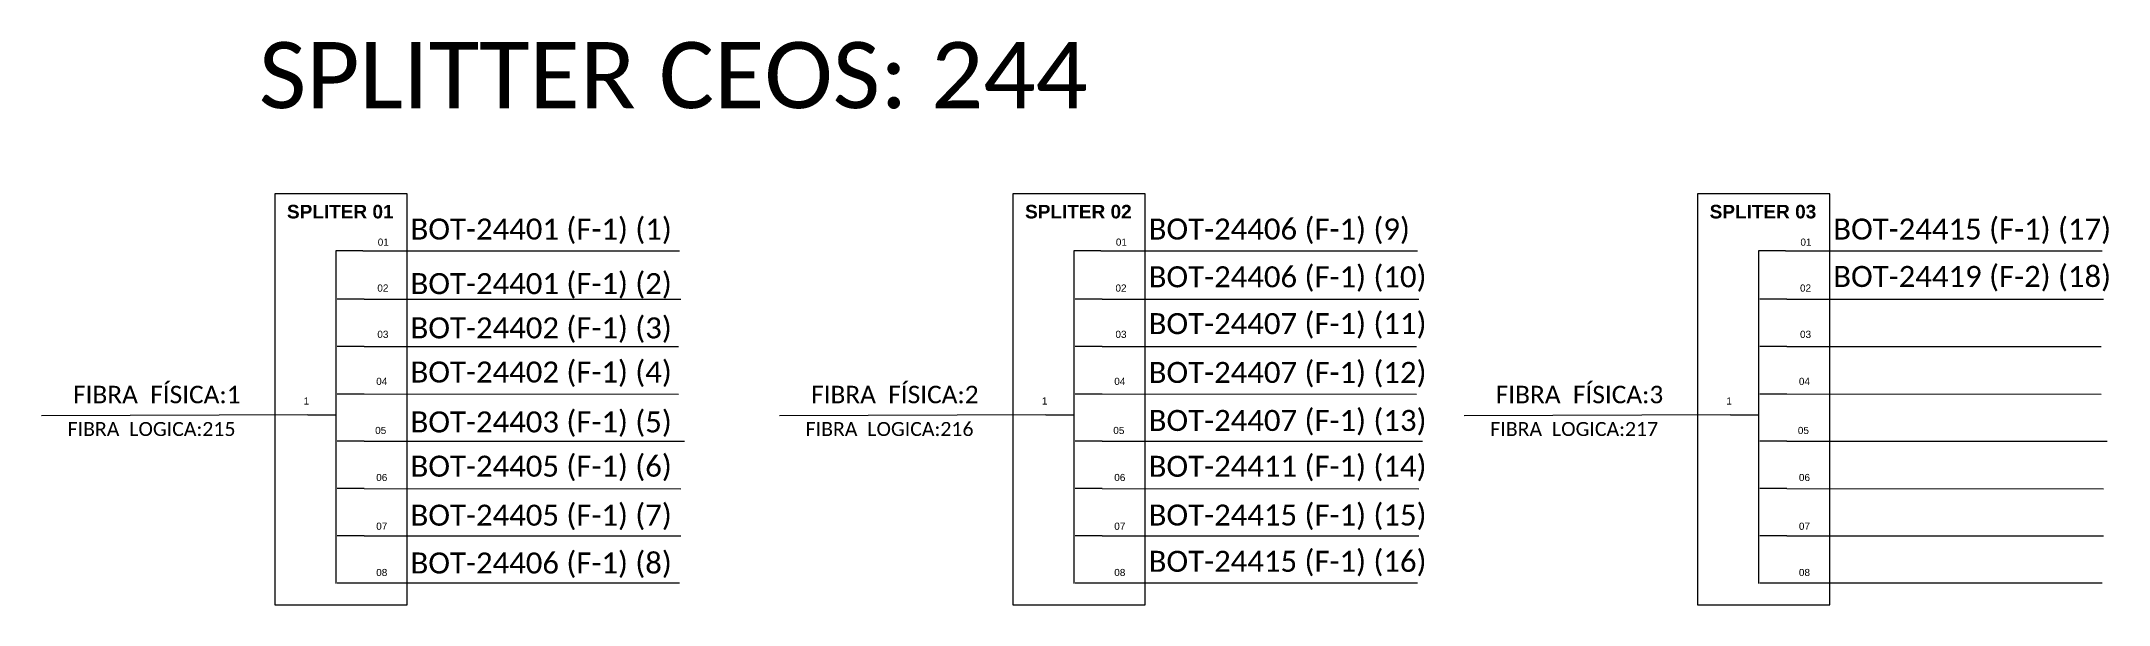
# Model space of a CAD drawing. Extents: x 56439 to 57440, y 58743 to 60492.
# Drawn here: x 56563 to 56859.9, y 59224.3 to 59305.2 of the extents above; entities that cross this region are included whole.
import ezdxf

# ---------------------------------------------------------------- set-up
doc = ezdxf.new("R2010")
doc.units = 0
doc.layers.get('0').update_dxf_attribs({"linetype": 'CONTINUOUS'})
doc.layers.add('TEXTO', color=255, linetype='CONTINUOUS')
doc.layers.add('UNIFILAR', color=7, linetype='CONTINUOUS')

msp = doc.modelspace()

# ---------------------------------------------------------------- texts
at = {"layer": 'TEXTO'}
for s, insert, char_height, width, attachment_point in [('{\\fCalibri|b0|i0|c0|p34;\\C7;SPLITTER CEOS: 244}', (56653.76, 59300.33), 9.504, 144.8326, 5), ('{\\fArial|b1|i0|c0|p34;\\C10;SPLITER 01}', (56605.92, 59280.76), 1.9528, 19.008, 5), ('{\\fArial|b1|i0|c0|p34;\\C10;SPLITER 02}', (56711.93, 59280.76), 1.9528, 19.008, 5), ('{\\fArial|b1|i0|c0|p34;\\C10;SPLITER 03}', (56810.25, 59280.76), 1.9528, 19.008, 5), ('{\\fCalibri|b0|i0|c0|p34;\\C7;BOT-24401 (F-1) (1)}', (56616.01, 59279.78), 3.0175, 74.1359, 1), ('{\\fCalibri|b0|i0|c0|p34;\\C7;BOT-24406 (F-1) (9)}', (56722.02, 59279.78), 3.0175, 74.1359, 1), ('{\\fCalibri|b0|i0|c0|p34;\\C7;BOT-24415 (F-1) (17)}', (56820.34, 59279.78), 3.0175, 74.1359, 1), ('\\C7;\\fArial|b0|i0|;\\H1.0273588255048;01 ', (56612.1, 59276.39), 1.9528, 3.9163, 5), ('\\C7;\\fArial|b0|i0|;\\H1.0273588255048;01 ', (56718.11, 59276.39), 1.9528, 3.9163, 5), ('\\C7;\\fArial|b0|i0|;\\H1.0273588255048;01 ', (56816.43, 59276.39), 1.9528, 3.9163, 5), ('{\\fCalibri|b0|i0|c0|p34;\\C7;BOT-24406 (F-1) (10)}', (56722.02, 59272.92), 3.0175, 74.1359, 1), ('{\\fCalibri|b0|i0|c0|p34;\\C7;BOT-24419 (F-2) (18)}', (56820.34, 59272.97), 3.0175, 74.1359, 1), ('\\C7;\\fArial|b0|i0|;\\H1.0273588255048;02 ', (56612.04, 59269.79), 1.9528, 4.134, 5), ('{\\fCalibri|b0|i0|c0|p34;\\C7;BOT-24401 (F-1) (2)}', (56616.01, 59271.94), 3.0175, 74.1359, 1), ('\\C7;\\fArial|b0|i0|;\\H1.0273588255048;02 ', (56718.05, 59269.79), 1.9528, 4.134, 5), ('\\C7;\\fArial|b0|i0|;\\H1.0273588255048;02 ', (56816.37, 59269.79), 1.9528, 4.134, 5), ('\\C7;\\fArial|b0|i0|;\\H1.0273588255048;03 ', (56612.04, 59263.14), 1.9528, 3.8016, 5), ('{\\fCalibri|b0|i0|c0|p34;\\C7;BOT-24402 (F-1) (3)}', (56616.01, 59265.58), 3.0175, 74.1359, 1), ('\\C7;\\fArial|b0|i0|;\\H1.0273588255048;03 ', (56718.05, 59263.14), 1.9528, 3.8016, 5), ('{\\fCalibri|b0|i0|c0|p34;\\C7;BOT-24407 (F-1) (11)}', (56722.02, 59266.19), 3.0175, 74.1359, 1), ('\\C7;\\fArial|b0|i0|;\\H1.0273588255048;03 ', (56816.37, 59263.14), 1.9528, 3.8016, 5), ('{\\fCalibri|b0|i0|c0|p34;\\C7;BOT-24402 (F-1) (4)}', (56616.01, 59259.24), 3.0175, 74.1359, 1), ('{\\fCalibri|b0|i0|c0|p34;\\C7;BOT-24407 (F-1) (12)}', (56722.02, 59259.18), 3.0175, 74.1359, 1), ('{\\fCalibri|b0|i0|c0|p34;\\C7;FIBRA  FÍSICA:1}', (56579.57, 59254.48), 2.5145, 38.016, 5), ('\\C7;\\fArial|b0|i0|;\\H1.0273588255048;04 ', (56611.88, 59256.38), 1.9528, 4.134, 5), ('{\\fCalibri|b0|i0|c0|p34;\\C7;FIBRA  FÍSICA:2}', (56685.57, 59254.48), 2.5145, 38.016, 5), ('\\C7;\\fArial|b0|i0|;\\H1.0273588255048;04 ', (56717.88, 59256.38), 1.9528, 4.134, 5), ('{\\fCalibri|b0|i0|c0|p34;\\C7;FIBRA  FÍSICA:3}', (56783.9, 59254.48), 2.5145, 38.016, 5), ('\\C7;\\fArial|b0|i0|;\\H1.0273588255048;04 ', (56816.21, 59256.38), 1.9528, 4.134, 5), ('\\C7;\\fArial|b0|i0|;\\H1.0273588255048;1', (56601.07, 59253.57), 1.9528, 1.9343, 5), ('{\\fCalibri|b0|i0|c0|p34;\\C7;BOT-24403 (F-1) (5)}', (56616.01, 59252.07), 3.0175, 74.1359, 1), ('\\C7;\\fArial|b0|i0|;\\H1.0273588255048;1', (56707.08, 59253.57), 1.9528, 1.9343, 5), ('{\\fCalibri|b0|i0|c0|p34;\\C7;BOT-24407 (F-1) (13)}', (56722.02, 59252.28), 3.0175, 74.1359, 1), ('\\C7;\\fArial|b0|i0|;\\H1.0273588255048;1', (56805.4, 59253.57), 1.9528, 1.9343, 5), ('{\\fCalibri|b0|i0|c0|p34;\\C7;FIBRA  LOGICA:215}', (56578.81, 59249.53), 2.0117, 38.016, 5), ('\\C7;\\fArial|b0|i0|;\\H1.0273588255048;05 ', (56611.73, 59249.33), 1.9528, 5.0844, 5), ('{\\fCalibri|b0|i0|c0|p34;\\C7;FIBRA  LOGICA:216}', (56684.81, 59249.53), 2.0117, 38.016, 5), ('\\C7;\\fArial|b0|i0|;\\H1.0273588255048;05 ', (56717.74, 59249.33), 1.9528, 5.0844, 5), ('{\\fCalibri|b0|i0|c0|p34;\\C7;FIBRA  LOGICA:217}', (56783.14, 59249.53), 2.0117, 38.016, 5), ('\\C7;\\fArial|b0|i0|;\\H1.0273588255048;05 ', (56816.06, 59249.33), 1.9528, 5.0844, 5), ('{\\fCalibri|b0|i0|c0|p34;\\C7;BOT-24405 (F-1) (6)}', (56616.01, 59245.71), 3.0175, 74.1359, 1), ('{\\fCalibri|b0|i0|c0|p34;\\C7;BOT-24411 (F-1) (14)}', (56722.02, 59245.69), 3.0175, 74.1359, 1), ('\\C7;\\fArial|b0|i0|;\\H1.0273588255048;06 ', (56611.88, 59242.57), 1.9528, 4.134, 5), ('\\C7;\\fArial|b0|i0|;\\H1.0273588255048;06 ', (56717.88, 59242.57), 1.9528, 4.134, 5), ('\\C7;\\fArial|b0|i0|;\\H1.0273588255048;06 ', (56816.21, 59242.57), 1.9528, 4.134, 5), ('{\\fCalibri|b0|i0|c0|p34;\\C7;BOT-24405 (F-1) (7)}', (56616.01, 59238.67), 3.0175, 74.1359, 1), ('{\\fCalibri|b0|i0|c0|p34;\\C7;BOT-24415 (F-1) (15)}', (56722.02, 59238.69), 3.0175, 74.1359, 1), ('\\C7;\\fArial|b0|i0|;\\H1.0273588255048;07 ', (56611.88, 59235.57), 1.9528, 4.134, 5), ('\\C7;\\fArial|b0|i0|;\\H1.0273588255048;07 ', (56717.88, 59235.57), 1.9528, 4.134, 5), ('\\C7;\\fArial|b0|i0|;\\H1.0273588255048;07 ', (56816.21, 59235.57), 1.9528, 4.134, 5), ('{\\fCalibri|b0|i0|c0|p34;\\C7;BOT-24406 (F-1) (8)}', (56616.01, 59231.8), 3.0175, 74.1359, 1), ('{\\fCalibri|b0|i0|c0|p34;\\C7;BOT-24415 (F-1) (16)}', (56722.02, 59232.04), 3.0175, 74.1359, 1), ('\\C7;\\fArial|b0|i0|;\\H1.0273588255048;08 ', (56611.88, 59228.92), 1.9528, 4.134, 5), ('\\C7;\\fArial|b0|i0|;\\H1.0273588255048;08 ', (56717.88, 59228.92), 1.9528, 4.134, 5), ('\\C7;\\fArial|b0|i0|;\\H1.0273588255048;08 ', (56816.21, 59228.92), 1.9528, 4.134, 5)]:
    msp.add_mtext(s, dxfattribs=dict(at, insert=insert, char_height=char_height, width=width, attachment_point=attachment_point))

# ---------------------------------------------------------------- linework, layer by layer
at = {"color": 7}
for points in [[(56596.5, 59224.3), (56615.51, 59224.3), (56615.51, 59283.32), (56596.5, 59283.32)], [(56702.51, 59224.3), (56721.52, 59224.3), (56721.52, 59283.32), (56702.51, 59283.32)], [(56800.83, 59224.3), (56819.84, 59224.3), (56819.84, 59283.32), (56800.83, 59283.32)]]:
    msp.add_lwpolyline(points, close=True, dxfattribs=at)
at = {"layer": 'UNIFILAR', "color": 7, "linetype": 'CONTINUOUS'}
for p, q in [((56605.27, 59275.13), (56605.27, 59227.36)), ((56609.14, 59275.13), (56605.27, 59275.13)), ((56711.28, 59275.13), (56711.28, 59227.36)), ((56715.14, 59275.13), (56711.28, 59275.13)), ((56809.6, 59275.13), (56809.6, 59227.36)), ((56813.47, 59275.13), (56809.6, 59275.13)), ((56609.33, 59268.22), (56605.46, 59268.22)), ((56715.34, 59268.22), (56711.47, 59268.22)), ((56813.66, 59268.22), (56809.79, 59268.22)), ((56609.33, 59261.41), (56605.46, 59261.41)), ((56715.34, 59261.41), (56711.47, 59261.41)), ((56813.66, 59261.41), (56809.79, 59261.41)), ((56609.33, 59254.57), (56605.46, 59254.57)), ((56715.34, 59254.57), (56711.47, 59254.57)), ((56813.66, 59254.57), (56809.79, 59254.57)), ((56601.25, 59251.56), (56605.25, 59251.56)), ((56707.26, 59251.56), (56711.26, 59251.56)), ((56805.58, 59251.56), (56809.58, 59251.56)), ((56609.33, 59247.79), (56605.46, 59247.79)), ((56715.34, 59247.79), (56711.47, 59247.79)), ((56813.66, 59247.79), (56809.79, 59247.79)), ((56609.33, 59241.01), (56605.46, 59241.01)), ((56715.34, 59241.01), (56711.47, 59241.01)), ((56813.66, 59241.01), (56809.79, 59241.01)), ((56609.33, 59234.2), (56605.46, 59234.2)), ((56715.34, 59234.2), (56711.47, 59234.2)), ((56813.66, 59234.2), (56809.79, 59234.2)), ((56609.33, 59227.4), (56605.46, 59227.4)), ((56715.34, 59227.4), (56711.47, 59227.4)), ((56813.66, 59227.4), (56809.79, 59227.4))]:
    msp.add_line(p, q, dxfattribs=at)
at = {"layer": 'UNIFILAR', "color": 10, "linetype": 'CONTINUOUS'}
for p, q in [((56609.14, 59275.13), (56654.65, 59275.12)), ((56715.14, 59275.13), (56760.65, 59275.12)), ((56813.47, 59275.13), (56858.98, 59275.12)), ((56609.33, 59268.22), (56654.84, 59268.21)), ((56715.34, 59268.22), (56760.85, 59268.21)), ((56813.66, 59268.22), (56859.17, 59268.21)), ((56609.33, 59261.42), (56654.5, 59261.42)), ((56715.34, 59261.42), (56760.51, 59261.42)), ((56813.66, 59261.42), (56858.83, 59261.42)), ((56609.33, 59254.58), (56654.5, 59254.57)), ((56715.34, 59254.58), (56760.51, 59254.57)), ((56813.66, 59254.58), (56858.83, 59254.57)), ((56609.33, 59247.79), (56655.36, 59247.78)), ((56715.34, 59247.79), (56761.37, 59247.78)), ((56813.66, 59247.79), (56859.69, 59247.78)), ((56609.33, 59240.98), (56654.84, 59240.97)), ((56715.34, 59240.98), (56760.85, 59240.97)), ((56813.66, 59240.98), (56859.17, 59240.97)), ((56609.33, 59234.21), (56654.84, 59234.21)), ((56715.34, 59234.21), (56760.85, 59234.21)), ((56813.66, 59234.21), (56859.17, 59234.21)), ((56609.33, 59227.43), (56654.65, 59227.42)), ((56715.34, 59227.43), (56760.65, 59227.42)), ((56813.66, 59227.43), (56858.98, 59227.42))]:
    msp.add_line(p, q, dxfattribs=at)
at = {"layer": 'UNIFILAR', "color": 1, "linetype": 'CONTINUOUS'}
for p, q in [((56601.25, 59251.56), (56562.99, 59251.44)), ((56707.26, 59251.56), (56669, 59251.44)), ((56805.58, 59251.56), (56767.32, 59251.44))]:
    msp.add_line(p, q, dxfattribs=at)

msp.set_redraw_order([(e.dxf.handle, doc.entitydb.next_handle()) for e in msp.query("TEXT MTEXT ATTDEF DIMENSION ARC_DIMENSION")])  # texts and dimensions are drawn at this point

doc.saveas('drawing.dxf')
